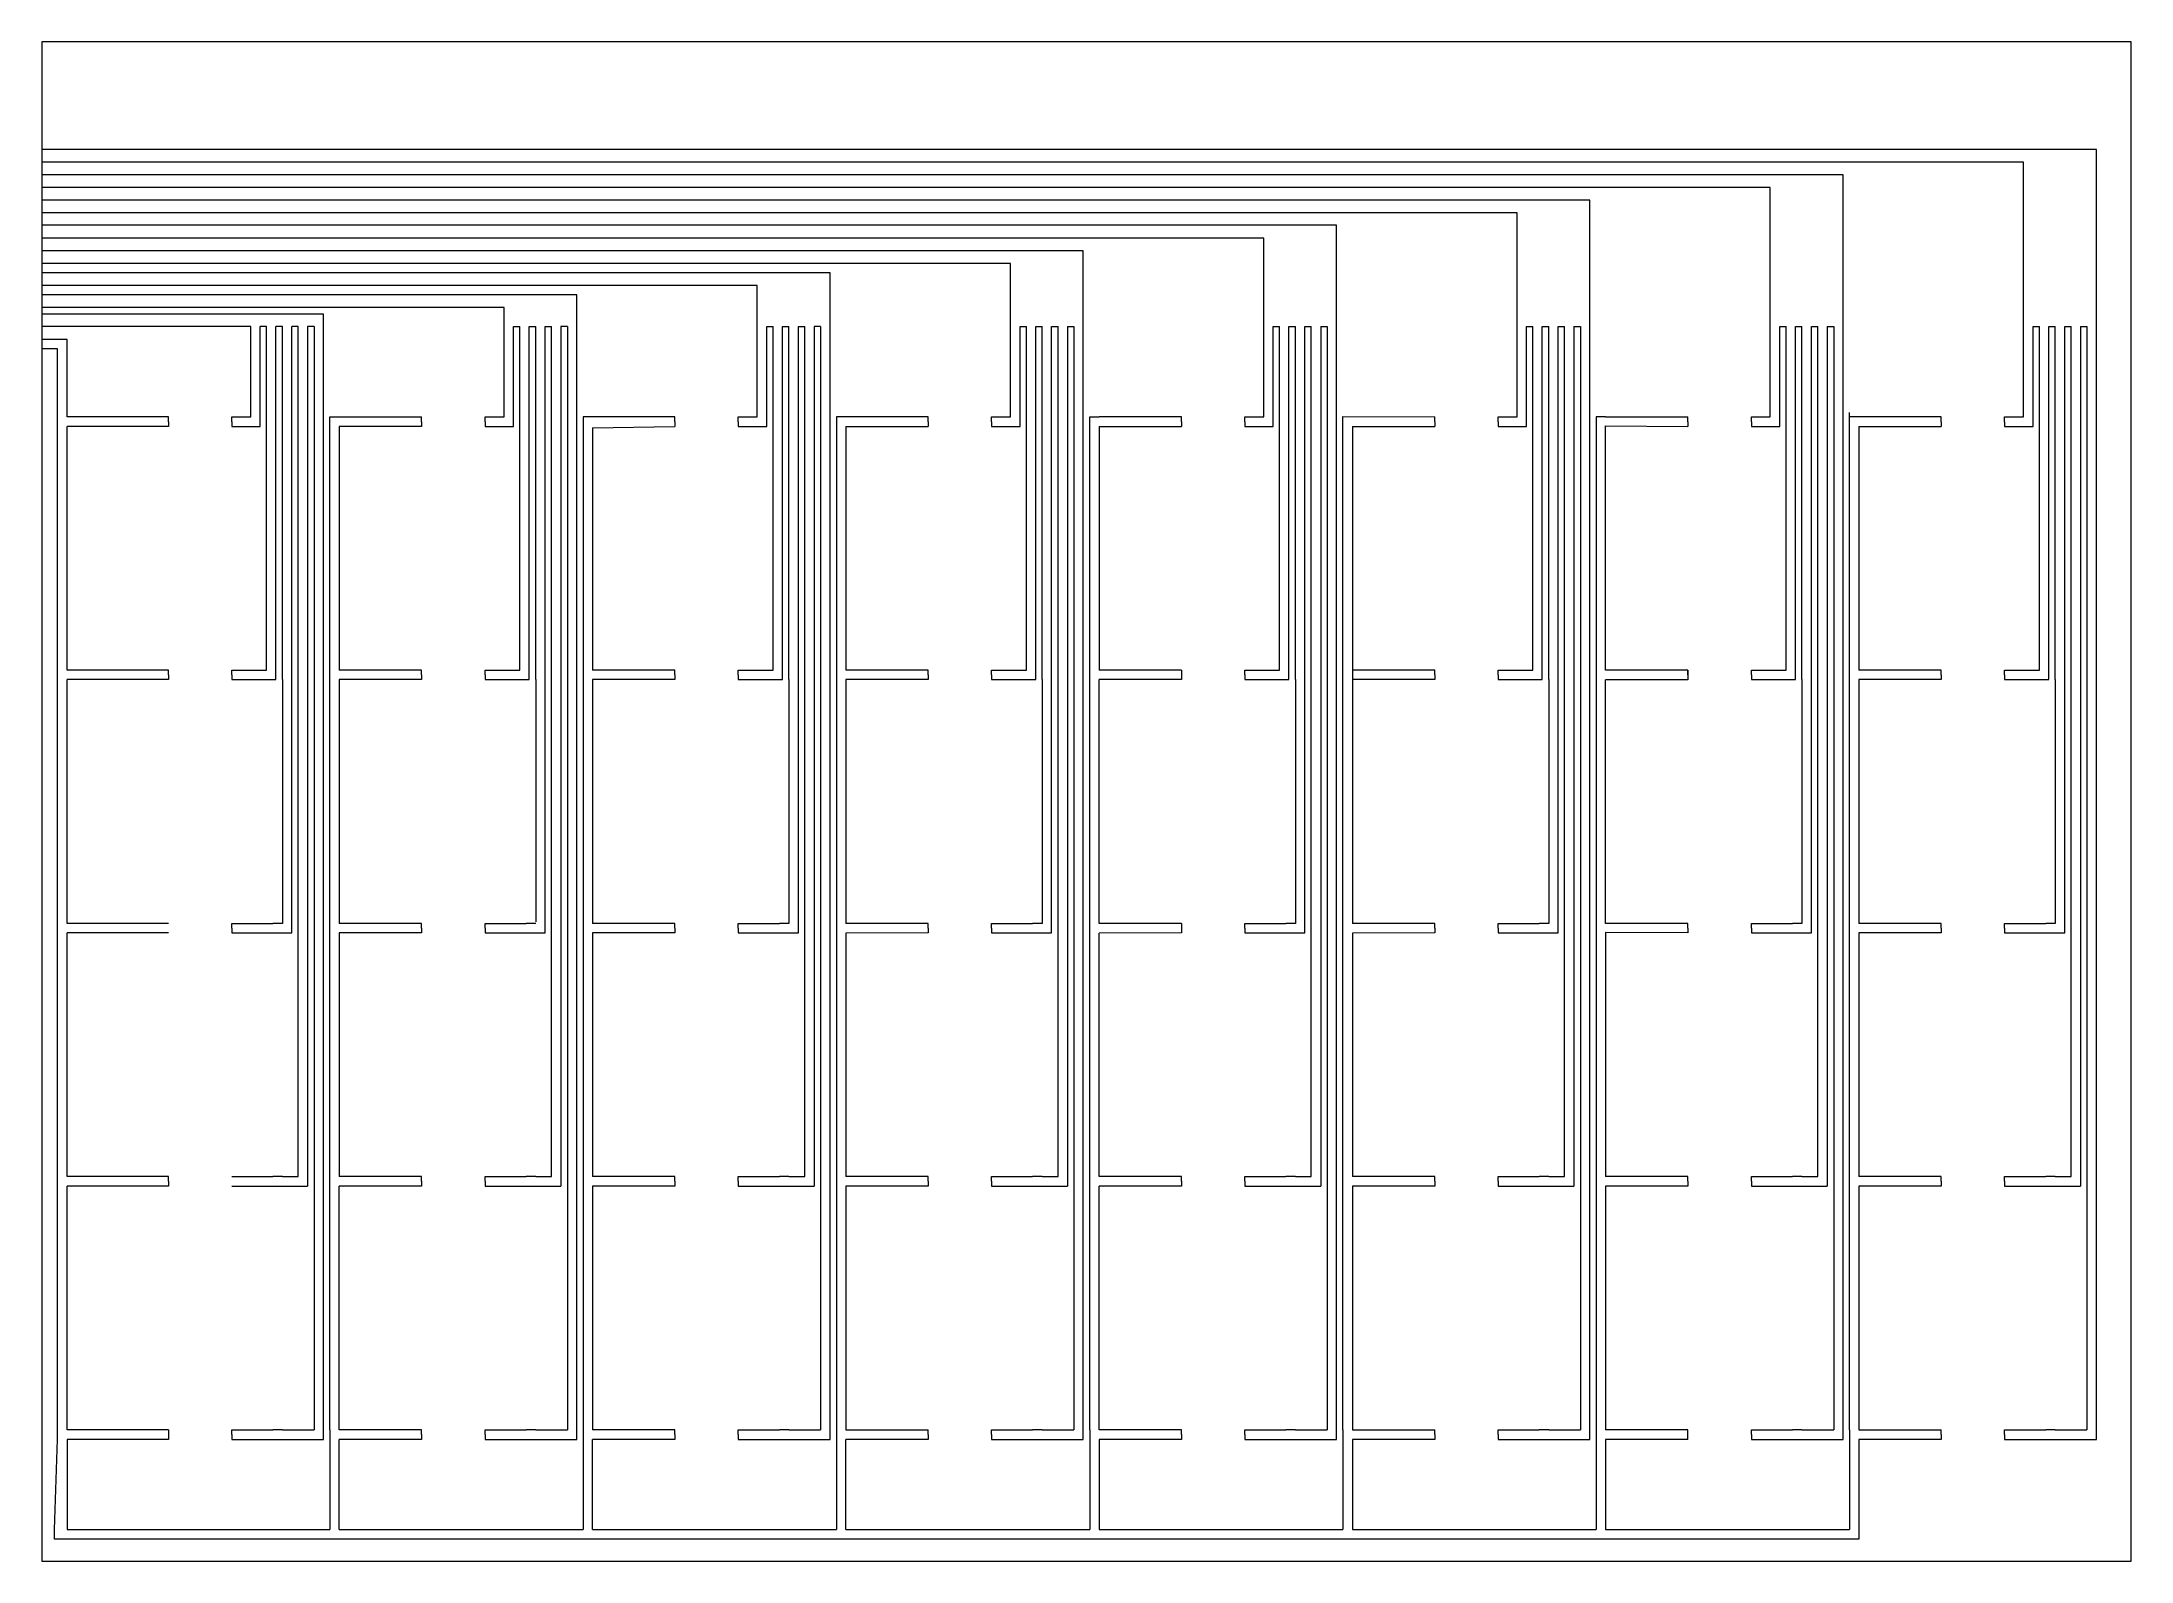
# Model space of a CAD drawing. Header units: inches. Extents: x -6.5 to 6.5, y -4.7 to 4.7.
import ezdxf

# ---------------------------------------------------------------- set-up
doc = ezdxf.new("R2010")
doc.units = ezdxf.units.IN
doc.header["$MEASUREMENT"] = 0

msp = doc.modelspace()

# ---------------------------------------------------------------- linework, layer by layer
at = {"color": 142, "lineweight": 9}
for points in [[(-6.496, 4.724), (-6.496, 4.724), (-6.496, -4.724), (-6.496, -4.724)], [(6.496, 4.724), (6.496, 4.724), (-6.496, 4.724), (-6.496, 4.724)], [(6.496, -4.724), (6.496, -4.724), (6.496, 4.724), (6.496, 4.724)], [(-6.496, -4.724), (-6.496, -4.724), (6.496, -4.724), (6.496, -4.724)]]:
    msp.add_open_spline(points, degree=3, dxfattribs=at)
at = {"color": 240, "lineweight": 9}
for points in [[(6.28, 4.055), (6.28, 4.055), (-6.496, 4.055), (-6.496, 4.055)], [(6.28, 2.953), (6.28, 2.953), (6.28, 4.055), (6.28, 4.055)], [(5.827, 3.976), (5.827, 3.976), (-6.496, 3.976), (-6.496, 3.976)], [(4.705, 3.898), (4.705, 3.898), (-6.496, 3.898), (-6.496, 3.898)], [(4.705, 2.953), (4.705, 2.953), (4.705, 3.898), (4.705, 3.898)], [(5.827, 2.953), (5.827, 2.953), (5.827, 3.976), (5.827, 3.976)], [(4.252, 3.819), (4.252, 3.819), (-6.496, 3.819), (-6.496, 3.819)], [(4.252, 2.953), (4.252, 2.953), (4.252, 3.819), (4.252, 3.819)], [(3.13, 3.74), (3.13, 3.74), (-6.496, 3.74), (-6.496, 3.74)], [(2.677, 3.661), (2.677, 3.661), (-6.496, 3.661), (-6.496, 3.661)], [(2.677, 2.953), (2.677, 2.953), (2.677, 3.661), (2.677, 3.661)], [(3.13, 2.953), (3.13, 2.953), (3.13, 3.74), (3.13, 3.74)], [(1.555, 3.583), (1.555, 3.583), (-6.496, 3.583), (-6.496, 3.583)], [(1.555, 2.953), (1.555, 2.953), (1.555, 3.583), (1.555, 3.583)], [(1.102, 3.504), (1.102, 3.504), (-6.496, 3.504), (-6.496, 3.504)], [(-0.02, 3.425), (-0.02, 3.425), (-6.496, 3.425), (-6.496, 3.425)], [(-0.02, 2.953), (-0.02, 2.953), (-0.02, 3.425), (-0.02, 3.425)], [(1.102, 2.953), (1.102, 2.953), (1.102, 3.504), (1.102, 3.504)], [(-0.472, 3.346), (-0.472, 3.346), (-6.496, 3.346), (-6.496, 3.346)], [(-1.594, 3.287), (-1.594, 3.287), (-6.496, 3.287), (-6.496, 3.287)], [(-1.594, 2.953), (-1.594, 2.953), (-1.594, 3.287), (-1.594, 3.287)], [(-0.472, 2.953), (-0.472, 2.953), (-0.472, 3.346), (-0.472, 3.346)], [(-2.047, 3.209), (-2.047, 3.209), (-6.496, 3.209), (-6.496, 3.209)], [(-3.169, 3.15), (-3.169, 3.15), (-6.496, 3.15), (-6.496, 3.15)], [(-3.169, 2.953), (-3.169, 2.953), (-3.169, 3.15), (-3.169, 3.15)], [(-2.047, 2.953), (-2.047, 2.953), (-2.047, 3.209), (-2.047, 3.209)], [(-3.622, 3.071), (-3.622, 3.071), (-6.496, 3.071), (-6.496, 3.071)], [(-4.744, 3.031), (-4.744, 3.031), (-6.496, 3.031), (-6.496, 3.031)], [(-4.744, 2.953), (-4.744, 2.953), (-4.744, 3.031), (-4.744, 3.031)], [(-3.622, 2.953), (-3.622, 2.953), (-3.622, 3.071), (-3.622, 3.071)], [(-5.197, 2.953), (-5.197, 2.953), (-6.496, 2.953), (-6.496, 2.953)], [(-6.339, 2.874), (-6.339, 2.874), (-6.496, 2.874), (-6.496, 2.874)], [(-6.339, 2.392), (-6.339, 2.392), (-6.339, 2.874), (-6.339, 2.874)], [(-5.197, 2.392), (-5.197, 2.392), (-5.197, 2.953), (-5.197, 2.953)], [(-5.138, 2.333), (-5.138, 2.333), (-5.138, 2.953), (-5.138, 2.953)], [(-5.098, 2.953), (-5.098, 2.953), (-5.138, 2.953), (-5.138, 2.953)], [(-5.098, 0.817), (-5.098, 0.817), (-5.098, 2.953), (-5.098, 2.953)], [(-5, 2.953), (-5, 2.953), (-5.04, 2.953), (-5.04, 2.953)], [(-5.04, 0.758), (-5.04, 0.758), (-5.04, 2.953), (-5.04, 2.953)], [(-5, 0.758), (-5, 0.758), (-5, 2.953), (-5, 2.953)], [(-4.902, 2.953), (-4.902, 2.953), (-4.941, 2.953), (-4.941, 2.953)], [(-4.941, -0.817), (-4.941, -0.817), (-4.941, 2.953), (-4.941, 2.953)], [(-4.902, -2.333), (-4.902, -2.333), (-4.902, 2.953), (-4.902, 2.953)], [(-4.803, 2.953), (-4.803, 2.953), (-4.843, 2.953), (-4.843, 2.953)], [(-4.843, 2.953), (-4.843, 2.953), (-4.843, -2.392), (-4.843, -2.392)], [(-4.803, 2.953), (-4.803, 2.953), (-4.803, -3.907), (-4.803, -3.907)], [(-4.744, -3.967), (-4.744, -3.967), (-4.744, 2.953), (-4.744, 2.953)], [(-3.622, 2.392), (-3.622, 2.392), (-3.622, 2.953), (-3.622, 2.953)], [(-3.563, 2.953), (-3.563, 2.953), (-3.524, 2.953), (-3.524, 2.953)], [(-3.563, 2.333), (-3.563, 2.333), (-3.563, 2.953), (-3.563, 2.953)], [(-3.524, 0.817), (-3.524, 0.817), (-3.524, 2.953), (-3.524, 2.953)], [(-3.465, 2.953), (-3.465, 2.953), (-3.425, 2.953), (-3.425, 2.953)], [(-3.465, 0.758), (-3.465, 0.758), (-3.465, 2.953), (-3.465, 2.953)], [(-3.425, 0.758), (-3.425, 0.758), (-3.425, 2.953), (-3.425, 2.953)], [(-3.366, 2.953), (-3.366, 2.953), (-3.327, 2.953), (-3.327, 2.953)], [(-3.366, -0.817), (-3.366, -0.817), (-3.366, 2.953), (-3.366, 2.953)], [(-3.327, -2.333), (-3.327, -2.333), (-3.327, 2.953), (-3.327, 2.953)], [(-3.268, 2.953), (-3.268, 2.953), (-3.268, -2.392), (-3.268, -2.392)], [(-3.228, 2.953), (-3.228, 2.953), (-3.268, 2.953), (-3.268, 2.953)], [(-3.228, 2.953), (-3.228, 2.953), (-3.228, -3.907), (-3.228, -3.907)], [(-3.169, -3.967), (-3.169, -3.967), (-3.169, 2.953), (-3.169, 2.953)], [(-2.047, 2.392), (-2.047, 2.392), (-2.047, 2.953), (-2.047, 2.953)], [(-1.988, 2.333), (-1.988, 2.333), (-1.988, 2.953), (-1.988, 2.953)], [(-1.988, 2.953), (-1.988, 2.953), (-1.949, 2.953), (-1.949, 2.953)], [(-1.949, 0.817), (-1.949, 0.817), (-1.949, 2.953), (-1.949, 2.953)], [(-1.891, 2.953), (-1.891, 2.953), (-1.85, 2.953), (-1.85, 2.953)], [(-1.891, 0.758), (-1.891, 0.758), (-1.891, 2.953), (-1.891, 2.953)], [(-1.85, 0.758), (-1.85, 0.758), (-1.85, 2.953), (-1.85, 2.953)], [(-1.791, 2.953), (-1.791, 2.953), (-1.752, 2.953), (-1.752, 2.953)], [(-1.791, -0.817), (-1.791, -0.817), (-1.791, 2.953), (-1.791, 2.953)], [(-1.752, -2.333), (-1.752, -2.333), (-1.752, 2.953), (-1.752, 2.953)], [(-1.693, 2.953), (-1.693, 2.953), (-1.693, -2.392), (-1.693, -2.392)], [(-1.654, 2.953), (-1.654, 2.953), (-1.693, 2.953), (-1.693, 2.953)], [(-1.654, 2.953), (-1.654, 2.953), (-1.654, -3.907), (-1.654, -3.907)], [(-1.594, -3.967), (-1.594, -3.967), (-1.594, 2.953), (-1.594, 2.953)], [(-0.472, 2.392), (-0.472, 2.392), (-0.472, 2.953), (-0.472, 2.953)], [(-0.413, 2.953), (-0.413, 2.953), (-0.374, 2.953), (-0.374, 2.953)], [(-0.413, 2.333), (-0.413, 2.333), (-0.413, 2.953), (-0.413, 2.953)], [(-0.374, 0.817), (-0.374, 0.817), (-0.374, 2.953), (-0.374, 2.953)], [(-0.316, 2.953), (-0.316, 2.953), (-0.276, 2.953), (-0.276, 2.953)], [(-0.316, 0.758), (-0.316, 0.758), (-0.316, 2.953), (-0.316, 2.953)], [(-0.276, 0.758), (-0.276, 0.758), (-0.276, 2.953), (-0.276, 2.953)], [(-0.217, 2.953), (-0.217, 2.953), (-0.177, 2.953), (-0.177, 2.953)], [(-0.217, -0.817), (-0.217, -0.817), (-0.217, 2.953), (-0.217, 2.953)], [(-0.177, -2.333), (-0.177, -2.333), (-0.177, 2.953), (-0.177, 2.953)], [(-0.118, 2.953), (-0.118, 2.953), (-0.118, -2.392), (-0.118, -2.392)], [(-0.118, 2.953), (-0.118, 2.953), (-0.079, 2.953), (-0.079, 2.953)], [(-0.079, 2.953), (-0.079, 2.953), (-0.079, -3.907), (-0.079, -3.907)], [(-0.02, -3.967), (-0.02, -3.967), (-0.02, 2.953), (-0.02, 2.953)], [(1.102, 2.392), (1.102, 2.392), (1.102, 2.953), (1.102, 2.953)], [(1.161, 2.953), (1.161, 2.953), (1.201, 2.953), (1.201, 2.953)], [(1.161, 2.333), (1.161, 2.333), (1.161, 2.953), (1.161, 2.953)], [(1.201, 0.817), (1.201, 0.817), (1.201, 2.953), (1.201, 2.953)], [(1.259, 2.953), (1.259, 2.953), (1.299, 2.953), (1.299, 2.953)], [(1.259, 0.758), (1.259, 0.758), (1.259, 2.953), (1.259, 2.953)], [(1.299, 0.758), (1.299, 0.758), (1.299, 2.953), (1.299, 2.953)], [(1.358, 2.953), (1.358, 2.953), (1.398, 2.953), (1.398, 2.953)], [(1.358, -0.817), (1.358, -0.817), (1.358, 2.953), (1.358, 2.953)], [(1.398, -2.333), (1.398, -2.333), (1.398, 2.953), (1.398, 2.953)], [(1.457, 2.953), (1.457, 2.953), (1.496, 2.953), (1.496, 2.953)], [(1.457, 2.953), (1.457, 2.953), (1.457, -2.392), (1.457, -2.392)], [(1.496, 2.953), (1.496, 2.953), (1.496, -3.907), (1.496, -3.907)], [(1.555, -3.967), (1.555, -3.967), (1.555, 2.953), (1.555, 2.953)], [(2.677, 2.392), (2.677, 2.392), (2.677, 2.953), (2.677, 2.953)], [(2.736, 2.333), (2.736, 2.333), (2.736, 2.953), (2.736, 2.953)], [(2.736, 2.953), (2.736, 2.953), (2.776, 2.953), (2.776, 2.953)], [(2.776, 0.817), (2.776, 0.817), (2.776, 2.953), (2.776, 2.953)], [(2.834, 2.953), (2.834, 2.953), (2.874, 2.953), (2.874, 2.953)], [(2.834, 0.758), (2.834, 0.758), (2.834, 2.953), (2.834, 2.953)], [(2.874, 0.758), (2.874, 0.758), (2.874, 2.953), (2.874, 2.953)], [(2.933, 2.953), (2.933, 2.953), (2.972, 2.953), (2.972, 2.953)], [(2.933, -0.817), (2.933, -0.817), (2.933, 2.953), (2.933, 2.953)], [(2.972, -2.333), (2.972, -2.333), (2.972, 2.953), (2.972, 2.953)], [(3.031, 2.953), (3.031, 2.953), (3.071, 2.953), (3.071, 2.953)], [(3.031, 2.953), (3.031, 2.953), (3.031, -2.392), (3.031, -2.392)], [(3.071, 2.953), (3.071, 2.953), (3.071, -3.907), (3.071, -3.907)], [(3.13, -3.967), (3.13, -3.967), (3.13, 2.953), (3.13, 2.953)], [(4.252, 2.392), (4.252, 2.392), (4.252, 2.953), (4.252, 2.953)], [(4.311, 2.333), (4.311, 2.333), (4.311, 2.953), (4.311, 2.953)], [(4.311, 2.953), (4.311, 2.953), (4.35, 2.953), (4.35, 2.953)], [(4.35, 0.817), (4.35, 0.817), (4.35, 2.953), (4.35, 2.953)], [(4.409, 2.953), (4.409, 2.953), (4.449, 2.953), (4.449, 2.953)], [(4.409, 0.758), (4.409, 0.758), (4.409, 2.953), (4.409, 2.953)], [(4.449, 0.758), (4.449, 0.758), (4.449, 2.953), (4.449, 2.953)], [(4.508, 2.953), (4.508, 2.953), (4.547, 2.953), (4.547, 2.953)], [(4.508, -0.817), (4.508, -0.817), (4.508, 2.953), (4.508, 2.953)], [(4.547, -2.333), (4.547, -2.333), (4.547, 2.953), (4.547, 2.953)], [(4.606, 2.953), (4.606, 2.953), (4.646, 2.953), (4.646, 2.953)], [(4.606, 2.953), (4.606, 2.953), (4.606, -2.392), (4.606, -2.392)], [(4.646, 2.953), (4.646, 2.953), (4.646, -3.907), (4.646, -3.907)], [(4.705, -3.967), (4.705, -3.967), (4.705, 2.953), (4.705, 2.953)], [(5.827, 2.392), (5.827, 2.392), (5.827, 2.953), (5.827, 2.953)], [(5.886, 2.333), (5.886, 2.333), (5.886, 2.953), (5.886, 2.953)], [(5.886, 2.953), (5.886, 2.953), (5.925, 2.953), (5.925, 2.953)], [(5.925, 0.817), (5.925, 0.817), (5.925, 2.953), (5.925, 2.953)], [(5.983, 2.953), (5.983, 2.953), (6.024, 2.953), (6.024, 2.953)], [(5.983, 0.758), (5.983, 0.758), (5.983, 2.953), (5.983, 2.953)], [(6.024, 0.758), (6.024, 0.758), (6.024, 2.953), (6.024, 2.953)], [(6.083, 2.953), (6.083, 2.953), (6.122, 2.953), (6.122, 2.953)], [(6.083, -0.817), (6.083, -0.817), (6.083, 2.953), (6.083, 2.953)], [(6.122, -2.333), (6.122, -2.333), (6.122, 2.953), (6.122, 2.953)], [(6.181, 2.953), (6.181, 2.953), (6.181, -2.392), (6.181, -2.392)], [(6.181, 2.953), (6.181, 2.953), (6.22, 2.953), (6.22, 2.953)], [(6.22, 2.953), (6.22, 2.953), (6.22, -3.907), (6.22, -3.907)], [(6.28, -3.967), (6.28, -3.967), (6.28, 2.953), (6.28, 2.953)], [(-6.398, 2.815), (-6.398, 2.815), (-6.496, 2.815), (-6.496, 2.815)], [(-6.398, -3.967), (-6.398, -3.967), (-6.398, 2.815), (-6.398, 2.815)], [(-5.709, 2.392), (-5.709, 2.392), (-6.339, 2.392), (-6.339, 2.392)], [(-5.709, 2.362), (-5.709, 2.362), (-5.709, 2.392), (-5.709, 2.392)], [(-5.709, 2.362), (-5.709, 2.362), (-5.709, 2.333), (-5.709, 2.333)], [(-5.315, 2.362), (-5.315, 2.362), (-5.315, 2.392), (-5.315, 2.392)], [(-5.315, 2.392), (-5.315, 2.392), (-5.197, 2.392), (-5.197, 2.392)], [(-5.315, 2.362), (-5.315, 2.362), (-5.315, 2.333), (-5.315, 2.333)], [(-4.705, 2.392), (-4.705, 2.392), (-4.134, 2.392), (-4.134, 2.392)], [(-4.705, -3.907), (-4.705, -3.907), (-4.705, 2.392), (-4.705, 2.392)], [(-4.134, 2.362), (-4.134, 2.362), (-4.134, 2.392), (-4.134, 2.392)], [(-4.134, 2.362), (-4.134, 2.362), (-4.134, 2.333), (-4.134, 2.333)], [(-3.74, 2.392), (-3.74, 2.392), (-3.622, 2.392), (-3.622, 2.392)], [(-3.74, 2.362), (-3.74, 2.362), (-3.74, 2.392), (-3.74, 2.392)], [(-3.74, 2.362), (-3.74, 2.362), (-3.74, 2.333), (-3.74, 2.333)], [(-3.13, 2.392), (-3.13, 2.392), (-3.13, -3.907), (-3.13, -3.907)], [(-2.559, 2.392), (-2.559, 2.392), (-3.13, 2.392), (-3.13, 2.392)], [(-2.559, 2.362), (-2.559, 2.362), (-2.559, 2.392), (-2.559, 2.392)], [(-2.559, 2.362), (-2.559, 2.362), (-2.559, 2.333), (-2.559, 2.333)], [(-2.165, 2.392), (-2.165, 2.392), (-2.047, 2.392), (-2.047, 2.392)], [(-2.165, 2.362), (-2.165, 2.362), (-2.165, 2.392), (-2.165, 2.392)], [(-2.165, 2.362), (-2.165, 2.362), (-2.165, 2.333), (-2.165, 2.333)], [(-1.496, 2.392), (-1.496, 2.392), (-1.555, 2.392), (-1.555, 2.392)], [(-1.555, 2.392), (-1.555, 2.392), (-1.555, -3.907), (-1.555, -3.907)], [(-0.984, 2.392), (-0.984, 2.392), (-1.496, 2.392), (-1.496, 2.392)], [(-0.984, 2.362), (-0.984, 2.362), (-0.984, 2.392), (-0.984, 2.392)], [(-0.984, 2.362), (-0.984, 2.362), (-0.984, 2.333), (-0.984, 2.333)], [(-0.591, 2.362), (-0.591, 2.362), (-0.591, 2.392), (-0.591, 2.392)], [(-0.591, 2.392), (-0.591, 2.392), (-0.472, 2.392), (-0.472, 2.392)], [(-0.591, 2.362), (-0.591, 2.362), (-0.591, 2.333), (-0.591, 2.333)], [(0.02, 2.392), (0.02, 2.392), (0.079, 2.392), (0.079, 2.392)], [(0.02, -3.907), (0.02, -3.907), (0.02, 2.392), (0.02, 2.392)], [(0.591, 2.392), (0.591, 2.392), (0.079, 2.392), (0.079, 2.392)], [(0.591, 2.362), (0.591, 2.362), (0.591, 2.392), (0.591, 2.392)], [(0.591, 2.362), (0.591, 2.362), (0.591, 2.333), (0.591, 2.333)], [(0.984, 2.392), (0.984, 2.392), (1.102, 2.392), (1.102, 2.392)], [(0.984, 2.362), (0.984, 2.362), (0.984, 2.392), (0.984, 2.392)], [(0.984, 2.362), (0.984, 2.362), (0.984, 2.333), (0.984, 2.333)], [(1.594, 2.394), (1.594, 2.394), (2.165, 2.392), (2.165, 2.392)], [(1.594, -3.907), (1.594, -3.907), (1.594, 2.394), (1.594, 2.394)], [(2.165, 2.362), (2.165, 2.362), (2.165, 2.392), (2.165, 2.392)], [(2.165, 2.362), (2.165, 2.362), (2.165, 2.333), (2.165, 2.333)], [(2.559, 2.392), (2.559, 2.392), (2.677, 2.392), (2.677, 2.392)], [(2.559, 2.362), (2.559, 2.362), (2.559, 2.392), (2.559, 2.392)], [(2.559, 2.362), (2.559, 2.362), (2.559, 2.333), (2.559, 2.333)], [(3.228, 2.392), (3.228, 2.392), (3.169, 2.392), (3.169, 2.392)], [(3.169, 2.392), (3.169, 2.392), (3.169, -3.907), (3.169, -3.907)], [(3.228, 2.392), (3.228, 2.392), (3.74, 2.392), (3.74, 2.392)], [(3.74, 2.362), (3.74, 2.362), (3.74, 2.392), (3.74, 2.392)], [(3.74, 2.362), (3.74, 2.362), (3.74, 2.333), (3.74, 2.333)], [(4.134, 2.362), (4.134, 2.362), (4.134, 2.392), (4.134, 2.392)], [(4.134, 2.392), (4.134, 2.392), (4.252, 2.392), (4.252, 2.392)], [(4.134, 2.362), (4.134, 2.362), (4.134, 2.333), (4.134, 2.333)], [(4.744, -3.907), (4.744, -3.907), (4.744, 2.419), (4.744, 2.419)], [(4.803, 2.392), (4.803, 2.392), (4.744, 2.392), (4.744, 2.392)], [(5.315, 2.392), (5.315, 2.392), (4.803, 2.392), (4.803, 2.392)], [(5.315, 2.362), (5.315, 2.362), (5.315, 2.392), (5.315, 2.392)], [(5.315, 2.362), (5.315, 2.362), (5.315, 2.333), (5.315, 2.333)], [(5.709, 2.362), (5.709, 2.362), (5.709, 2.392), (5.709, 2.392)], [(5.709, 2.392), (5.709, 2.392), (5.827, 2.392), (5.827, 2.392)], [(5.709, 2.362), (5.709, 2.362), (5.709, 2.333), (5.709, 2.333)], [(-5.709, 2.333), (-5.709, 2.333), (-6.339, 2.333), (-6.339, 2.333)], [(-6.339, 0.817), (-6.339, 0.817), (-6.339, 2.333), (-6.339, 2.333)], [(-5.315, 2.333), (-5.315, 2.333), (-5.138, 2.333), (-5.138, 2.333)], [(-4.134, 2.333), (-4.134, 2.333), (-4.647, 2.333), (-4.647, 2.333)], [(-4.647, 2.333), (-4.647, 2.333), (-4.647, 0.817), (-4.647, 0.817)], [(-3.74, 2.333), (-3.74, 2.333), (-3.563, 2.333), (-3.563, 2.333)], [(-3.071, 2.323), (-3.071, 2.323), (-2.559, 2.333), (-2.559, 2.333)], [(-3.071, 2.323), (-3.071, 2.323), (-3.071, 0.817), (-3.071, 0.817)], [(-2.165, 2.333), (-2.165, 2.333), (-1.988, 2.333), (-1.988, 2.333)], [(-1.496, 2.332), (-1.496, 2.332), (-0.984, 2.333), (-0.984, 2.333)], [(-1.496, 2.332), (-1.496, 2.332), (-1.496, 0.817), (-1.496, 0.817)], [(-0.591, 2.333), (-0.591, 2.333), (-0.413, 2.333), (-0.413, 2.333)], [(0.079, 2.331), (0.079, 2.331), (0.591, 2.333), (0.591, 2.333)], [(0.079, 2.331), (0.079, 2.331), (0.079, 0.817), (0.079, 0.817)], [(0.984, 2.333), (0.984, 2.333), (1.161, 2.333), (1.161, 2.333)], [(1.654, 2.331), (1.654, 2.331), (2.165, 2.333), (2.165, 2.333)], [(1.654, 2.331), (1.654, 2.331), (1.654, 0.817), (1.654, 0.817)], [(2.559, 2.333), (2.559, 2.333), (2.736, 2.333), (2.736, 2.333)], [(3.228, 2.336), (3.228, 2.336), (3.74, 2.333), (3.74, 2.333)], [(3.228, 0.817), (3.228, 0.817), (3.228, 2.336), (3.228, 2.336)], [(4.134, 2.333), (4.134, 2.333), (4.311, 2.333), (4.311, 2.333)], [(4.803, 2.331), (4.803, 2.331), (5.315, 2.333), (5.315, 2.333)], [(4.803, 2.331), (4.803, 2.331), (4.803, 0.817), (4.803, 0.817)], [(5.709, 2.333), (5.709, 2.333), (5.886, 2.333), (5.886, 2.333)], [(-5.709, 0.817), (-5.709, 0.817), (-6.339, 0.817), (-6.339, 0.817)], [(-5.709, 0.787), (-5.709, 0.787), (-5.709, 0.817), (-5.709, 0.817)], [(-5.709, 0.787), (-5.709, 0.787), (-5.709, 0.758), (-5.709, 0.758)], [(-5.315, 0.787), (-5.315, 0.787), (-5.315, 0.817), (-5.315, 0.817)], [(-5.315, 0.817), (-5.315, 0.817), (-5.197, 0.817), (-5.197, 0.817)], [(-5.315, 0.787), (-5.315, 0.787), (-5.315, 0.758), (-5.315, 0.758)], [(-5.197, 0.817), (-5.197, 0.817), (-5.098, 0.817), (-5.098, 0.817)], [(-4.134, 0.817), (-4.134, 0.817), (-4.647, 0.817), (-4.647, 0.817)], [(-4.134, 0.787), (-4.134, 0.787), (-4.134, 0.817), (-4.134, 0.817)], [(-4.134, 0.787), (-4.134, 0.787), (-4.134, 0.758), (-4.134, 0.758)], [(-3.74, 0.817), (-3.74, 0.817), (-3.622, 0.817), (-3.622, 0.817)], [(-3.74, 0.787), (-3.74, 0.787), (-3.74, 0.817), (-3.74, 0.817)], [(-3.74, 0.787), (-3.74, 0.787), (-3.74, 0.758), (-3.74, 0.758)], [(-3.622, 0.817), (-3.622, 0.817), (-3.524, 0.817), (-3.524, 0.817)], [(-2.559, 0.817), (-2.559, 0.817), (-3.071, 0.817), (-3.071, 0.817)], [(-2.559, 0.787), (-2.559, 0.787), (-2.559, 0.817), (-2.559, 0.817)], [(-2.559, 0.787), (-2.559, 0.787), (-2.559, 0.758), (-2.559, 0.758)], [(-2.165, 0.817), (-2.165, 0.817), (-2.047, 0.817), (-2.047, 0.817)], [(-2.165, 0.787), (-2.165, 0.787), (-2.165, 0.817), (-2.165, 0.817)], [(-2.165, 0.787), (-2.165, 0.787), (-2.165, 0.758), (-2.165, 0.758)], [(-2.047, 0.817), (-2.047, 0.817), (-1.949, 0.817), (-1.949, 0.817)], [(-0.984, 0.817), (-0.984, 0.817), (-1.496, 0.817), (-1.496, 0.817)], [(-0.984, 0.787), (-0.984, 0.787), (-0.984, 0.817), (-0.984, 0.817)], [(-0.984, 0.787), (-0.984, 0.787), (-0.984, 0.758), (-0.984, 0.758)], [(-0.591, 0.787), (-0.591, 0.787), (-0.591, 0.817), (-0.591, 0.817)], [(-0.591, 0.817), (-0.591, 0.817), (-0.472, 0.817), (-0.472, 0.817)], [(-0.591, 0.787), (-0.591, 0.787), (-0.591, 0.758), (-0.591, 0.758)], [(-0.472, 0.817), (-0.472, 0.817), (-0.374, 0.817), (-0.374, 0.817)], [(0.591, 0.817), (0.591, 0.817), (0.079, 0.817), (0.079, 0.817)], [(0.591, 0.817), (0.591, 0.817), (0.591, 0.758), (0.591, 0.758)], [(0.984, 0.817), (0.984, 0.817), (1.102, 0.817), (1.102, 0.817)], [(0.984, 0.787), (0.984, 0.787), (0.984, 0.817), (0.984, 0.817)], [(0.984, 0.787), (0.984, 0.787), (0.984, 0.758), (0.984, 0.758)], [(1.102, 0.817), (1.102, 0.817), (1.201, 0.817), (1.201, 0.817)], [(1.654, 0.817), (1.654, 0.817), (1.654, -0.758), (1.654, -0.758)], [(2.165, 0.817), (2.165, 0.817), (1.654, 0.817), (1.654, 0.817)], [(2.165, 0.787), (2.165, 0.787), (2.165, 0.817), (2.165, 0.817)], [(2.165, 0.787), (2.165, 0.787), (2.165, 0.758), (2.165, 0.758)], [(2.559, 0.817), (2.559, 0.817), (2.677, 0.817), (2.677, 0.817)], [(2.559, 0.787), (2.559, 0.787), (2.559, 0.817), (2.559, 0.817)], [(2.559, 0.787), (2.559, 0.787), (2.559, 0.758), (2.559, 0.758)], [(2.677, 0.817), (2.677, 0.817), (2.776, 0.817), (2.776, 0.817)], [(3.74, 0.817), (3.74, 0.817), (3.228, 0.817), (3.228, 0.817)], [(3.74, 0.817), (3.74, 0.817), (3.74, 0.757), (3.74, 0.757)], [(3.74, 0.787), (3.74, 0.787), (3.74, 0.817), (3.74, 0.817)], [(4.134, 0.787), (4.134, 0.787), (4.134, 0.817), (4.134, 0.817)], [(4.134, 0.817), (4.134, 0.817), (4.252, 0.817), (4.252, 0.817)], [(4.134, 0.787), (4.134, 0.787), (4.134, 0.758), (4.134, 0.758)], [(4.252, 0.817), (4.252, 0.817), (4.35, 0.817), (4.35, 0.817)], [(5.315, 0.817), (5.315, 0.817), (4.803, 0.817), (4.803, 0.817)], [(5.315, 0.787), (5.315, 0.787), (5.315, 0.817), (5.315, 0.817)], [(5.315, 0.787), (5.315, 0.787), (5.315, 0.758), (5.315, 0.758)], [(5.709, 0.817), (5.709, 0.817), (5.827, 0.817), (5.827, 0.817)], [(5.709, 0.787), (5.709, 0.787), (5.709, 0.817), (5.709, 0.817)], [(5.709, 0.787), (5.709, 0.787), (5.709, 0.758), (5.709, 0.758)], [(5.827, 0.817), (5.827, 0.817), (5.925, 0.817), (5.925, 0.817)], [(-6.339, -0.758), (-6.339, -0.758), (-6.339, 0.758), (-6.339, 0.758)], [(-5.709, 0.758), (-5.709, 0.758), (-6.339, 0.758), (-6.339, 0.758)], [(-5.315, 0.758), (-5.315, 0.758), (-5.138, 0.758), (-5.138, 0.758)], [(-5.138, 0.758), (-5.138, 0.758), (-5.099, 0.758), (-5.099, 0.758)], [(-5.099, 0.758), (-5.099, 0.758), (-5.04, 0.758), (-5.04, 0.758)], [(-5, 0.758), (-5, 0.758), (-5, -0.748), (-5, -0.748)], [(-4.134, 0.758), (-4.134, 0.758), (-4.647, 0.758), (-4.647, 0.758)], [(-4.647, 0.758), (-4.647, 0.758), (-4.647, -0.758), (-4.647, -0.758)], [(-3.74, 0.758), (-3.74, 0.758), (-3.563, 0.758), (-3.563, 0.758)], [(-3.563, 0.758), (-3.563, 0.758), (-3.525, 0.758), (-3.525, 0.758)], [(-3.525, 0.758), (-3.525, 0.758), (-3.465, 0.758), (-3.465, 0.758)], [(-3.425, 0.758), (-3.425, 0.758), (-3.425, -0.748), (-3.425, -0.748)], [(-2.559, 0.758), (-2.559, 0.758), (-3.071, 0.758), (-3.071, 0.758)], [(-3.071, 0.758), (-3.071, 0.758), (-3.071, -0.758), (-3.071, -0.758)], [(-2.165, 0.758), (-2.165, 0.758), (-1.988, 0.758), (-1.988, 0.758)], [(-1.988, 0.758), (-1.988, 0.758), (-1.95, 0.758), (-1.95, 0.758)], [(-1.95, 0.758), (-1.95, 0.758), (-1.891, 0.758), (-1.891, 0.758)], [(-1.85, 0.758), (-1.85, 0.758), (-1.85, -0.748), (-1.85, -0.748)], [(-0.984, 0.758), (-0.984, 0.758), (-1.496, 0.758), (-1.496, 0.758)], [(-1.496, 0.758), (-1.496, 0.758), (-1.496, -0.758), (-1.496, -0.758)], [(-0.591, 0.758), (-0.591, 0.758), (-0.413, 0.758), (-0.413, 0.758)], [(-0.413, 0.758), (-0.413, 0.758), (-0.375, 0.758), (-0.375, 0.758)], [(-0.375, 0.758), (-0.375, 0.758), (-0.316, 0.758), (-0.316, 0.758)], [(-0.276, 0.758), (-0.276, 0.758), (-0.276, -0.748), (-0.276, -0.748)], [(0.591, 0.758), (0.591, 0.758), (0.079, 0.758), (0.079, 0.758)], [(0.079, -0.758), (0.079, -0.758), (0.079, 0.758), (0.079, 0.758)], [(0.984, 0.758), (0.984, 0.758), (1.161, 0.758), (1.161, 0.758)], [(1.161, 0.758), (1.161, 0.758), (1.2, 0.758), (1.2, 0.758)], [(1.2, 0.758), (1.2, 0.758), (1.259, 0.758), (1.259, 0.758)], [(1.299, 0.758), (1.299, 0.758), (1.299, -0.748), (1.299, -0.748)], [(2.165, 0.758), (2.165, 0.758), (1.654, 0.758), (1.654, 0.758)], [(2.559, 0.758), (2.559, 0.758), (2.736, 0.758), (2.736, 0.758)], [(2.736, 0.758), (2.736, 0.758), (2.775, 0.758), (2.775, 0.758)], [(2.775, 0.758), (2.775, 0.758), (2.834, 0.758), (2.834, 0.758)], [(2.874, 0.758), (2.874, 0.758), (2.874, -0.748), (2.874, -0.748)], [(3.74, 0.757), (3.74, 0.757), (3.228, 0.757), (3.228, 0.757)], [(3.228, -0.758), (3.228, -0.758), (3.228, 0.757), (3.228, 0.757)], [(4.134, 0.758), (4.134, 0.758), (4.311, 0.758), (4.311, 0.758)], [(4.311, 0.758), (4.311, 0.758), (4.35, 0.758), (4.35, 0.758)], [(4.35, 0.758), (4.35, 0.758), (4.409, 0.758), (4.409, 0.758)], [(4.449, 0.758), (4.449, 0.758), (4.449, -0.748), (4.449, -0.748)], [(4.803, 0.758), (4.803, 0.758), (4.803, -0.758), (4.803, -0.758)], [(5.315, 0.758), (5.315, 0.758), (4.803, 0.758), (4.803, 0.758)], [(5.709, 0.758), (5.709, 0.758), (5.886, 0.758), (5.886, 0.758)], [(5.886, 0.758), (5.886, 0.758), (5.924, 0.758), (5.924, 0.758)], [(5.924, 0.758), (5.924, 0.758), (5.983, 0.758), (5.983, 0.758)], [(6.024, 0.758), (6.024, 0.758), (6.024, -0.748), (6.024, -0.748)], [(-5.709, -0.758), (-5.709, -0.758), (-6.339, -0.758), (-6.339, -0.758)], [(-5.315, -0.787), (-5.315, -0.787), (-5.315, -0.758), (-5.315, -0.758)], [(-5.315, -0.758), (-5.315, -0.758), (-5.197, -0.758), (-5.197, -0.758)], [(-5.197, -0.758), (-5.197, -0.758), (-5.098, -0.758), (-5.098, -0.758)], [(-5.098, -0.758), (-5.098, -0.758), (-5.059, -0.758), (-5.059, -0.758)], [(-5, -0.758), (-5, -0.758), (-5.059, -0.758), (-5.059, -0.758)], [(-5, -0.748), (-5, -0.748), (-5, -0.758), (-5, -0.758)], [(-4.134, -0.758), (-4.134, -0.758), (-4.647, -0.758), (-4.647, -0.758)], [(-4.134, -0.787), (-4.134, -0.787), (-4.134, -0.758), (-4.134, -0.758)], [(-3.74, -0.787), (-3.74, -0.787), (-3.74, -0.758), (-3.74, -0.758)], [(-3.74, -0.758), (-3.74, -0.758), (-3.622, -0.758), (-3.622, -0.758)], [(-3.622, -0.758), (-3.622, -0.758), (-3.524, -0.758), (-3.524, -0.758)], [(-3.524, -0.758), (-3.524, -0.758), (-3.484, -0.758), (-3.484, -0.758)], [(-3.425, -0.758), (-3.425, -0.758), (-3.484, -0.758), (-3.484, -0.758)], [(-2.559, -0.758), (-2.559, -0.758), (-3.071, -0.758), (-3.071, -0.758)], [(-2.559, -0.787), (-2.559, -0.787), (-2.559, -0.758), (-2.559, -0.758)], [(-2.165, -0.787), (-2.165, -0.787), (-2.165, -0.758), (-2.165, -0.758)], [(-2.165, -0.758), (-2.165, -0.758), (-2.047, -0.758), (-2.047, -0.758)], [(-2.047, -0.758), (-2.047, -0.758), (-1.949, -0.758), (-1.949, -0.758)], [(-1.949, -0.758), (-1.949, -0.758), (-1.909, -0.758), (-1.909, -0.758)], [(-1.85, -0.758), (-1.85, -0.758), (-1.909, -0.758), (-1.909, -0.758)], [(-1.85, -0.748), (-1.85, -0.748), (-1.85, -0.758), (-1.85, -0.758)], [(-0.984, -0.758), (-0.984, -0.758), (-1.496, -0.758), (-1.496, -0.758)], [(-0.984, -0.787), (-0.984, -0.787), (-0.984, -0.758), (-0.984, -0.758)], [(-0.591, -0.758), (-0.591, -0.758), (-0.472, -0.758), (-0.472, -0.758)], [(-0.591, -0.787), (-0.591, -0.787), (-0.591, -0.758), (-0.591, -0.758)], [(-0.472, -0.758), (-0.472, -0.758), (-0.374, -0.758), (-0.374, -0.758)], [(-0.374, -0.758), (-0.374, -0.758), (-0.335, -0.758), (-0.335, -0.758)], [(-0.276, -0.758), (-0.276, -0.758), (-0.335, -0.758), (-0.335, -0.758)], [(-0.276, -0.748), (-0.276, -0.748), (-0.276, -0.758), (-0.276, -0.758)], [(0.591, -0.758), (0.591, -0.758), (0.079, -0.758), (0.079, -0.758)], [(0.591, -0.758), (0.591, -0.758), (0.591, -0.817), (0.591, -0.817)], [(0.984, -0.758), (0.984, -0.758), (1.102, -0.758), (1.102, -0.758)], [(0.984, -0.787), (0.984, -0.787), (0.984, -0.758), (0.984, -0.758)], [(1.102, -0.758), (1.102, -0.758), (1.201, -0.758), (1.201, -0.758)], [(1.201, -0.758), (1.201, -0.758), (1.24, -0.758), (1.24, -0.758)], [(1.299, -0.758), (1.299, -0.758), (1.24, -0.758), (1.24, -0.758)], [(1.299, -0.748), (1.299, -0.748), (1.299, -0.758), (1.299, -0.758)], [(2.165, -0.758), (2.165, -0.758), (1.654, -0.758), (1.654, -0.758)], [(2.165, -0.787), (2.165, -0.787), (2.165, -0.758), (2.165, -0.758)], [(2.559, -0.787), (2.559, -0.787), (2.559, -0.758), (2.559, -0.758)], [(2.559, -0.758), (2.559, -0.758), (2.677, -0.758), (2.677, -0.758)], [(2.677, -0.758), (2.677, -0.758), (2.776, -0.758), (2.776, -0.758)], [(2.776, -0.758), (2.776, -0.758), (2.815, -0.758), (2.815, -0.758)], [(2.874, -0.758), (2.874, -0.758), (2.815, -0.758), (2.815, -0.758)], [(2.874, -0.748), (2.874, -0.748), (2.874, -0.758), (2.874, -0.758)], [(3.74, -0.758), (3.74, -0.758), (3.228, -0.758), (3.228, -0.758)], [(3.74, -0.787), (3.74, -0.787), (3.74, -0.758), (3.74, -0.758)], [(4.134, -0.758), (4.134, -0.758), (4.252, -0.758), (4.252, -0.758)], [(4.134, -0.787), (4.134, -0.787), (4.134, -0.758), (4.134, -0.758)], [(4.252, -0.758), (4.252, -0.758), (4.35, -0.758), (4.35, -0.758)], [(4.35, -0.758), (4.35, -0.758), (4.39, -0.758), (4.39, -0.758)], [(4.449, -0.758), (4.449, -0.758), (4.39, -0.758), (4.39, -0.758)], [(4.449, -0.748), (4.449, -0.748), (4.449, -0.758), (4.449, -0.758)], [(5.315, -0.758), (5.315, -0.758), (4.803, -0.758), (4.803, -0.758)], [(5.315, -0.787), (5.315, -0.787), (5.315, -0.758), (5.315, -0.758)], [(5.709, -0.758), (5.709, -0.758), (5.827, -0.758), (5.827, -0.758)], [(5.709, -0.787), (5.709, -0.787), (5.709, -0.758), (5.709, -0.758)], [(5.827, -0.758), (5.827, -0.758), (5.925, -0.758), (5.925, -0.758)], [(5.925, -0.758), (5.925, -0.758), (5.965, -0.758), (5.965, -0.758)], [(6.024, -0.758), (6.024, -0.758), (5.965, -0.758), (5.965, -0.758)], [(6.024, -0.748), (6.024, -0.748), (6.024, -0.758), (6.024, -0.758)], [(-5.709, -0.817), (-5.709, -0.817), (-6.339, -0.817), (-6.339, -0.817)], [(-6.339, -2.333), (-6.339, -2.333), (-6.339, -0.817), (-6.339, -0.817)], [(-5.315, -0.787), (-5.315, -0.787), (-5.315, -0.817), (-5.315, -0.817)], [(-5.315, -0.817), (-5.315, -0.817), (-5.138, -0.817), (-5.138, -0.817)], [(-5.138, -0.817), (-5.138, -0.817), (-5.099, -0.817), (-5.099, -0.817)], [(-5.099, -0.817), (-5.099, -0.817), (-5.04, -0.817), (-5.04, -0.817)], [(-5.04, -0.817), (-5.04, -0.817), (-5, -0.817), (-5, -0.817)], [(-5, -0.817), (-5, -0.817), (-4.941, -0.817), (-4.941, -0.817)], [(-4.647, -0.817), (-4.647, -0.817), (-4.646, -2.333), (-4.646, -2.333)], [(-4.134, -0.817), (-4.134, -0.817), (-4.647, -0.817), (-4.647, -0.817)], [(-4.134, -0.787), (-4.134, -0.787), (-4.134, -0.817), (-4.134, -0.817)], [(-3.74, -0.787), (-3.74, -0.787), (-3.74, -0.817), (-3.74, -0.817)], [(-3.74, -0.817), (-3.74, -0.817), (-3.563, -0.817), (-3.563, -0.817)], [(-3.563, -0.817), (-3.563, -0.817), (-3.525, -0.817), (-3.525, -0.817)], [(-3.525, -0.817), (-3.525, -0.817), (-3.465, -0.817), (-3.465, -0.817)], [(-3.465, -0.817), (-3.465, -0.817), (-3.425, -0.817), (-3.425, -0.817)], [(-3.425, -0.817), (-3.425, -0.817), (-3.366, -0.817), (-3.366, -0.817)], [(-2.559, -0.817), (-2.559, -0.817), (-3.071, -0.817), (-3.071, -0.817)], [(-3.071, -0.817), (-3.071, -0.817), (-3.071, -2.333), (-3.071, -2.333)], [(-2.559, -0.787), (-2.559, -0.787), (-2.559, -0.817), (-2.559, -0.817)], [(-2.165, -0.787), (-2.165, -0.787), (-2.165, -0.817), (-2.165, -0.817)], [(-2.165, -0.817), (-2.165, -0.817), (-1.988, -0.817), (-1.988, -0.817)], [(-1.988, -0.817), (-1.988, -0.817), (-1.95, -0.817), (-1.95, -0.817)], [(-1.95, -0.817), (-1.95, -0.817), (-1.891, -0.817), (-1.891, -0.817)], [(-1.891, -0.817), (-1.891, -0.817), (-1.85, -0.817), (-1.85, -0.817)], [(-1.85, -0.817), (-1.85, -0.817), (-1.791, -0.817), (-1.791, -0.817)], [(-0.984, -0.817), (-0.984, -0.817), (-1.496, -0.818), (-1.496, -0.818)], [(-1.496, -0.818), (-1.496, -0.818), (-1.496, -2.333), (-1.496, -2.333)], [(-0.984, -0.787), (-0.984, -0.787), (-0.984, -0.817), (-0.984, -0.817)], [(-0.591, -0.787), (-0.591, -0.787), (-0.591, -0.817), (-0.591, -0.817)], [(-0.591, -0.817), (-0.591, -0.817), (-0.413, -0.817), (-0.413, -0.817)], [(-0.413, -0.817), (-0.413, -0.817), (-0.375, -0.817), (-0.375, -0.817)], [(-0.375, -0.817), (-0.375, -0.817), (-0.316, -0.817), (-0.316, -0.817)], [(-0.316, -0.817), (-0.316, -0.817), (-0.276, -0.817), (-0.276, -0.817)], [(-0.276, -0.817), (-0.276, -0.817), (-0.217, -0.817), (-0.217, -0.817)], [(0.591, -0.817), (0.591, -0.817), (0.079, -0.818), (0.079, -0.818)], [(0.079, -2.333), (0.079, -2.333), (0.079, -0.818), (0.079, -0.818)], [(0.984, -0.787), (0.984, -0.787), (0.984, -0.817), (0.984, -0.817)], [(0.984, -0.817), (0.984, -0.817), (1.161, -0.817), (1.161, -0.817)], [(1.161, -0.817), (1.161, -0.817), (1.2, -0.817), (1.2, -0.817)], [(1.2, -0.817), (1.2, -0.817), (1.259, -0.817), (1.259, -0.817)], [(1.259, -0.817), (1.259, -0.817), (1.299, -0.817), (1.299, -0.817)], [(1.299, -0.817), (1.299, -0.817), (1.358, -0.817), (1.358, -0.817)], [(2.165, -0.817), (2.165, -0.817), (1.654, -0.818), (1.654, -0.818)], [(1.654, -0.818), (1.654, -0.818), (1.654, -2.333), (1.654, -2.333)], [(2.165, -0.787), (2.165, -0.787), (2.165, -0.817), (2.165, -0.817)], [(2.559, -0.787), (2.559, -0.787), (2.559, -0.817), (2.559, -0.817)], [(2.559, -0.817), (2.559, -0.817), (2.736, -0.817), (2.736, -0.817)], [(2.736, -0.817), (2.736, -0.817), (2.775, -0.817), (2.775, -0.817)], [(2.775, -0.817), (2.775, -0.817), (2.834, -0.817), (2.834, -0.817)], [(2.834, -0.817), (2.834, -0.817), (2.874, -0.817), (2.874, -0.817)], [(2.874, -0.817), (2.874, -0.817), (2.933, -0.817), (2.933, -0.817)], [(3.74, -0.817), (3.74, -0.817), (3.228, -0.815), (3.228, -0.815)], [(3.228, -0.815), (3.228, -0.815), (3.228, -2.333), (3.228, -2.333)], [(3.74, -0.787), (3.74, -0.787), (3.74, -0.817), (3.74, -0.817)], [(4.134, -0.787), (4.134, -0.787), (4.134, -0.817), (4.134, -0.817)], [(4.134, -0.817), (4.134, -0.817), (4.311, -0.817), (4.311, -0.817)], [(4.311, -0.817), (4.311, -0.817), (4.35, -0.817), (4.35, -0.817)], [(4.35, -0.817), (4.35, -0.817), (4.409, -0.817), (4.409, -0.817)], [(4.409, -0.817), (4.409, -0.817), (4.449, -0.817), (4.449, -0.817)], [(4.449, -0.817), (4.449, -0.817), (4.508, -0.817), (4.508, -0.817)], [(4.803, -0.817), (4.803, -0.817), (4.803, -2.333), (4.803, -2.333)], [(5.315, -0.817), (5.315, -0.817), (4.803, -0.817), (4.803, -0.817)], [(5.315, -0.787), (5.315, -0.787), (5.315, -0.817), (5.315, -0.817)], [(5.709, -0.787), (5.709, -0.787), (5.709, -0.817), (5.709, -0.817)], [(5.709, -0.817), (5.709, -0.817), (5.886, -0.817), (5.886, -0.817)], [(5.886, -0.817), (5.886, -0.817), (5.924, -0.817), (5.924, -0.817)], [(5.924, -0.817), (5.924, -0.817), (5.983, -0.817), (5.983, -0.817)], [(5.983, -0.817), (5.983, -0.817), (6.024, -0.817), (6.024, -0.817)], [(6.024, -0.817), (6.024, -0.817), (6.083, -0.817), (6.083, -0.817)], [(-5.709, -2.333), (-5.709, -2.333), (-6.339, -2.333), (-6.339, -2.333)], [(-5.709, -2.362), (-5.709, -2.362), (-5.709, -2.333), (-5.709, -2.333)], [(-5.315, -2.333), (-5.315, -2.333), (-5.197, -2.333), (-5.197, -2.333)], [(-5.197, -2.333), (-5.197, -2.333), (-5.098, -2.333), (-5.098, -2.333)], [(-5.098, -2.333), (-5.098, -2.333), (-5.059, -2.333), (-5.059, -2.333)], [(-5, -2.333), (-5, -2.333), (-5.059, -2.333), (-5.059, -2.333)], [(-5, -2.333), (-5, -2.333), (-4.961, -2.333), (-4.961, -2.333)], [(-4.961, -2.333), (-4.961, -2.333), (-4.902, -2.333), (-4.902, -2.333)], [(-4.134, -2.333), (-4.134, -2.333), (-4.646, -2.333), (-4.646, -2.333)], [(-4.134, -2.362), (-4.134, -2.362), (-4.134, -2.333), (-4.134, -2.333)], [(-3.74, -2.333), (-3.74, -2.333), (-3.622, -2.333), (-3.622, -2.333)], [(-3.74, -2.362), (-3.74, -2.362), (-3.74, -2.333), (-3.74, -2.333)], [(-3.622, -2.333), (-3.622, -2.333), (-3.524, -2.333), (-3.524, -2.333)], [(-3.524, -2.333), (-3.524, -2.333), (-3.484, -2.333), (-3.484, -2.333)], [(-3.425, -2.333), (-3.425, -2.333), (-3.484, -2.333), (-3.484, -2.333)], [(-3.425, -2.333), (-3.425, -2.333), (-3.386, -2.333), (-3.386, -2.333)], [(-3.386, -2.333), (-3.386, -2.333), (-3.327, -2.333), (-3.327, -2.333)], [(-2.559, -2.333), (-2.559, -2.333), (-3.071, -2.333), (-3.071, -2.333)], [(-2.559, -2.362), (-2.559, -2.362), (-2.559, -2.333), (-2.559, -2.333)], [(-2.165, -2.362), (-2.165, -2.362), (-2.165, -2.333), (-2.165, -2.333)], [(-2.165, -2.333), (-2.165, -2.333), (-2.047, -2.333), (-2.047, -2.333)], [(-2.047, -2.333), (-2.047, -2.333), (-1.949, -2.333), (-1.949, -2.333)], [(-1.949, -2.333), (-1.949, -2.333), (-1.909, -2.333), (-1.909, -2.333)], [(-1.85, -2.333), (-1.85, -2.333), (-1.909, -2.333), (-1.909, -2.333)], [(-1.85, -2.333), (-1.85, -2.333), (-1.811, -2.333), (-1.811, -2.333)], [(-1.811, -2.333), (-1.811, -2.333), (-1.752, -2.333), (-1.752, -2.333)], [(-0.984, -2.333), (-0.984, -2.333), (-1.496, -2.333), (-1.496, -2.333)], [(-0.984, -2.362), (-0.984, -2.362), (-0.984, -2.333), (-0.984, -2.333)], [(-0.591, -2.362), (-0.591, -2.362), (-0.591, -2.333), (-0.591, -2.333)], [(-0.591, -2.333), (-0.591, -2.333), (-0.472, -2.333), (-0.472, -2.333)], [(-0.472, -2.333), (-0.472, -2.333), (-0.374, -2.333), (-0.374, -2.333)], [(-0.374, -2.333), (-0.374, -2.333), (-0.335, -2.333), (-0.335, -2.333)], [(-0.276, -2.333), (-0.276, -2.333), (-0.335, -2.333), (-0.335, -2.333)], [(-0.276, -2.333), (-0.276, -2.333), (-0.236, -2.333), (-0.236, -2.333)], [(-0.236, -2.333), (-0.236, -2.333), (-0.177, -2.333), (-0.177, -2.333)], [(0.591, -2.333), (0.591, -2.333), (0.079, -2.333), (0.079, -2.333)], [(0.591, -2.362), (0.591, -2.362), (0.591, -2.333), (0.591, -2.333)], [(0.984, -2.362), (0.984, -2.362), (0.984, -2.333), (0.984, -2.333)], [(0.984, -2.333), (0.984, -2.333), (1.102, -2.333), (1.102, -2.333)], [(1.102, -2.333), (1.102, -2.333), (1.201, -2.333), (1.201, -2.333)], [(1.201, -2.333), (1.201, -2.333), (1.24, -2.333), (1.24, -2.333)], [(1.299, -2.333), (1.299, -2.333), (1.24, -2.333), (1.24, -2.333)], [(1.299, -2.333), (1.299, -2.333), (1.339, -2.333), (1.339, -2.333)], [(1.339, -2.333), (1.339, -2.333), (1.398, -2.333), (1.398, -2.333)], [(2.165, -2.333), (2.165, -2.333), (1.654, -2.333), (1.654, -2.333)], [(2.165, -2.362), (2.165, -2.362), (2.165, -2.333), (2.165, -2.333)], [(2.559, -2.333), (2.559, -2.333), (2.677, -2.333), (2.677, -2.333)], [(2.559, -2.362), (2.559, -2.362), (2.559, -2.333), (2.559, -2.333)], [(2.677, -2.333), (2.677, -2.333), (2.776, -2.333), (2.776, -2.333)], [(2.776, -2.333), (2.776, -2.333), (2.815, -2.333), (2.815, -2.333)], [(2.874, -2.333), (2.874, -2.333), (2.815, -2.333), (2.815, -2.333)], [(2.874, -2.333), (2.874, -2.333), (2.913, -2.333), (2.913, -2.333)], [(2.913, -2.333), (2.913, -2.333), (2.972, -2.333), (2.972, -2.333)], [(3.74, -2.333), (3.74, -2.333), (3.228, -2.333), (3.228, -2.333)], [(3.74, -2.362), (3.74, -2.362), (3.74, -2.333), (3.74, -2.333)], [(4.134, -2.362), (4.134, -2.362), (4.134, -2.333), (4.134, -2.333)], [(4.134, -2.333), (4.134, -2.333), (4.252, -2.333), (4.252, -2.333)], [(4.252, -2.333), (4.252, -2.333), (4.35, -2.333), (4.35, -2.333)], [(4.35, -2.333), (4.35, -2.333), (4.39, -2.333), (4.39, -2.333)], [(4.449, -2.333), (4.449, -2.333), (4.39, -2.333), (4.39, -2.333)], [(4.449, -2.333), (4.449, -2.333), (4.488, -2.333), (4.488, -2.333)], [(4.488, -2.333), (4.488, -2.333), (4.547, -2.333), (4.547, -2.333)], [(5.315, -2.333), (5.315, -2.333), (4.803, -2.333), (4.803, -2.333)], [(5.315, -2.362), (5.315, -2.362), (5.315, -2.333), (5.315, -2.333)], [(5.709, -2.362), (5.709, -2.362), (5.709, -2.333), (5.709, -2.333)], [(5.709, -2.333), (5.709, -2.333), (5.827, -2.333), (5.827, -2.333)], [(5.827, -2.333), (5.827, -2.333), (5.925, -2.333), (5.925, -2.333)], [(5.925, -2.333), (5.925, -2.333), (5.965, -2.333), (5.965, -2.333)], [(6.024, -2.333), (6.024, -2.333), (5.965, -2.333), (5.965, -2.333)], [(6.024, -2.333), (6.024, -2.333), (6.063, -2.333), (6.063, -2.333)], [(6.063, -2.333), (6.063, -2.333), (6.122, -2.333), (6.122, -2.333)], [(-5.709, -2.392), (-5.709, -2.392), (-6.339, -2.392), (-6.339, -2.392)], [(-6.339, -3.907), (-6.339, -3.907), (-6.339, -2.392), (-6.339, -2.392)], [(-5.709, -2.362), (-5.709, -2.362), (-5.709, -2.392), (-5.709, -2.392)], [(-5.315, -2.392), (-5.315, -2.392), (-5.138, -2.392), (-5.138, -2.392)], [(-5.138, -2.392), (-5.138, -2.392), (-5.099, -2.392), (-5.099, -2.392)], [(-5.099, -2.392), (-5.099, -2.392), (-5.04, -2.392), (-5.04, -2.392)], [(-5.04, -2.392), (-5.04, -2.392), (-5, -2.392), (-5, -2.392)], [(-5, -2.392), (-5, -2.392), (-4.941, -2.392), (-4.941, -2.392)], [(-4.941, -2.392), (-4.941, -2.392), (-4.902, -2.392), (-4.902, -2.392)], [(-4.902, -2.392), (-4.902, -2.392), (-4.843, -2.392), (-4.843, -2.392)], [(-4.134, -2.392), (-4.134, -2.392), (-4.646, -2.392), (-4.646, -2.392)], [(-4.646, -3.907), (-4.646, -3.907), (-4.646, -2.392), (-4.646, -2.392)], [(-4.134, -2.362), (-4.134, -2.362), (-4.134, -2.392), (-4.134, -2.392)], [(-3.74, -2.362), (-3.74, -2.362), (-3.74, -2.392), (-3.74, -2.392)], [(-3.74, -2.392), (-3.74, -2.392), (-3.563, -2.392), (-3.563, -2.392)], [(-3.563, -2.392), (-3.563, -2.392), (-3.525, -2.392), (-3.525, -2.392)], [(-3.525, -2.392), (-3.525, -2.392), (-3.465, -2.392), (-3.465, -2.392)], [(-3.465, -2.392), (-3.465, -2.392), (-3.425, -2.392), (-3.425, -2.392)], [(-3.425, -2.392), (-3.425, -2.392), (-3.366, -2.392), (-3.366, -2.392)], [(-3.366, -2.392), (-3.366, -2.392), (-3.327, -2.392), (-3.327, -2.392)], [(-3.327, -2.392), (-3.327, -2.392), (-3.268, -2.392), (-3.268, -2.392)], [(-2.559, -2.392), (-2.559, -2.392), (-3.071, -2.392), (-3.071, -2.392)], [(-3.071, -2.392), (-3.071, -2.392), (-3.071, -3.907), (-3.071, -3.907)], [(-2.559, -2.362), (-2.559, -2.362), (-2.559, -2.392), (-2.559, -2.392)], [(-2.165, -2.362), (-2.165, -2.362), (-2.165, -2.392), (-2.165, -2.392)], [(-2.165, -2.392), (-2.165, -2.392), (-1.988, -2.392), (-1.988, -2.392)], [(-1.988, -2.392), (-1.988, -2.392), (-1.95, -2.392), (-1.95, -2.392)], [(-1.95, -2.392), (-1.95, -2.392), (-1.891, -2.392), (-1.891, -2.392)], [(-1.891, -2.392), (-1.891, -2.392), (-1.85, -2.392), (-1.85, -2.392)], [(-1.85, -2.392), (-1.85, -2.392), (-1.791, -2.392), (-1.791, -2.392)], [(-1.791, -2.392), (-1.791, -2.392), (-1.752, -2.392), (-1.752, -2.392)], [(-1.752, -2.392), (-1.752, -2.392), (-1.693, -2.392), (-1.693, -2.392)], [(-1.496, -2.392), (-1.496, -2.392), (-1.496, -3.907), (-1.496, -3.907)], [(-0.984, -2.392), (-0.984, -2.392), (-1.496, -2.392), (-1.496, -2.392)], [(-0.984, -2.362), (-0.984, -2.362), (-0.984, -2.392), (-0.984, -2.392)], [(-0.591, -2.362), (-0.591, -2.362), (-0.591, -2.392), (-0.591, -2.392)], [(-0.591, -2.392), (-0.591, -2.392), (-0.413, -2.392), (-0.413, -2.392)], [(-0.413, -2.392), (-0.413, -2.392), (-0.375, -2.392), (-0.375, -2.392)], [(-0.375, -2.392), (-0.375, -2.392), (-0.316, -2.392), (-0.316, -2.392)], [(-0.316, -2.392), (-0.316, -2.392), (-0.276, -2.392), (-0.276, -2.392)], [(-0.276, -2.392), (-0.276, -2.392), (-0.217, -2.392), (-0.217, -2.392)], [(-0.217, -2.392), (-0.217, -2.392), (-0.177, -2.392), (-0.177, -2.392)], [(-0.177, -2.392), (-0.177, -2.392), (-0.118, -2.392), (-0.118, -2.392)], [(0.591, -2.392), (0.591, -2.392), (0.079, -2.392), (0.079, -2.392)], [(0.079, -3.907), (0.079, -3.907), (0.079, -2.392), (0.079, -2.392)], [(0.591, -2.362), (0.591, -2.362), (0.591, -2.392), (0.591, -2.392)], [(0.984, -2.362), (0.984, -2.362), (0.984, -2.392), (0.984, -2.392)], [(0.984, -2.392), (0.984, -2.392), (1.161, -2.392), (1.161, -2.392)], [(1.161, -2.392), (1.161, -2.392), (1.2, -2.392), (1.2, -2.392)], [(1.2, -2.392), (1.2, -2.392), (1.259, -2.392), (1.259, -2.392)], [(1.259, -2.392), (1.259, -2.392), (1.299, -2.392), (1.299, -2.392)], [(1.299, -2.392), (1.299, -2.392), (1.358, -2.392), (1.358, -2.392)], [(1.358, -2.392), (1.358, -2.392), (1.398, -2.392), (1.398, -2.392)], [(1.398, -2.392), (1.398, -2.392), (1.457, -2.392), (1.457, -2.392)], [(1.654, -2.392), (1.654, -2.392), (1.654, -3.907), (1.654, -3.907)], [(2.165, -2.392), (2.165, -2.392), (1.654, -2.392), (1.654, -2.392)], [(2.165, -2.362), (2.165, -2.362), (2.165, -2.392), (2.165, -2.392)], [(2.559, -2.362), (2.559, -2.362), (2.559, -2.392), (2.559, -2.392)], [(2.559, -2.392), (2.559, -2.392), (2.736, -2.392), (2.736, -2.392)], [(2.736, -2.392), (2.736, -2.392), (2.775, -2.392), (2.775, -2.392)], [(2.775, -2.392), (2.775, -2.392), (2.834, -2.392), (2.834, -2.392)], [(2.834, -2.392), (2.834, -2.392), (2.874, -2.392), (2.874, -2.392)], [(2.874, -2.392), (2.874, -2.392), (2.933, -2.392), (2.933, -2.392)], [(2.933, -2.392), (2.933, -2.392), (2.972, -2.392), (2.972, -2.392)], [(2.972, -2.392), (2.972, -2.392), (3.031, -2.392), (3.031, -2.392)], [(3.74, -2.392), (3.74, -2.392), (3.228, -2.392), (3.228, -2.392)], [(3.228, -2.392), (3.228, -2.392), (3.228, -3.907), (3.228, -3.907)], [(3.74, -2.362), (3.74, -2.362), (3.74, -2.392), (3.74, -2.392)], [(4.134, -2.362), (4.134, -2.362), (4.134, -2.392), (4.134, -2.392)], [(4.134, -2.392), (4.134, -2.392), (4.311, -2.392), (4.311, -2.392)], [(4.311, -2.392), (4.311, -2.392), (4.35, -2.392), (4.35, -2.392)], [(4.35, -2.392), (4.35, -2.392), (4.409, -2.392), (4.409, -2.392)], [(4.409, -2.392), (4.409, -2.392), (4.449, -2.392), (4.449, -2.392)], [(4.449, -2.392), (4.449, -2.392), (4.508, -2.392), (4.508, -2.392)], [(4.508, -2.392), (4.508, -2.392), (4.547, -2.392), (4.547, -2.392)], [(4.547, -2.392), (4.547, -2.392), (4.606, -2.392), (4.606, -2.392)], [(5.315, -2.392), (5.315, -2.392), (4.803, -2.392), (4.803, -2.392)], [(4.803, -2.392), (4.803, -2.392), (4.803, -3.189), (4.803, -3.189)], [(5.315, -2.362), (5.315, -2.362), (5.315, -2.392), (5.315, -2.392)], [(5.709, -2.362), (5.709, -2.362), (5.709, -2.392), (5.709, -2.392)], [(5.709, -2.392), (5.709, -2.392), (5.886, -2.392), (5.886, -2.392)], [(5.886, -2.392), (5.886, -2.392), (5.924, -2.392), (5.924, -2.392)], [(5.924, -2.392), (5.924, -2.392), (5.983, -2.392), (5.983, -2.392)], [(5.983, -2.392), (5.983, -2.392), (6.024, -2.392), (6.024, -2.392)], [(6.024, -2.392), (6.024, -2.392), (6.083, -2.392), (6.083, -2.392)], [(6.083, -2.392), (6.083, -2.392), (6.122, -2.392), (6.122, -2.392)], [(6.122, -2.392), (6.122, -2.392), (6.181, -2.392), (6.181, -2.392)], [(4.803, -3.189), (4.803, -3.189), (4.803, -3.907), (4.803, -3.907)], [(-6.417, -4.528), (-6.417, -4.528), (-6.398, -3.967), (-6.398, -3.967)], [(-5.709, -3.907), (-5.709, -3.907), (-6.339, -3.907), (-6.339, -3.907)], [(-6.339, -3.967), (-6.339, -3.967), (-6.339, -4.528), (-6.339, -4.528)], [(-5.709, -3.967), (-5.709, -3.967), (-6.339, -3.967), (-6.339, -3.967)], [(-5.709, -3.907), (-5.709, -3.907), (-5.709, -3.967), (-5.709, -3.967)], [(-5.315, -3.937), (-5.315, -3.937), (-5.315, -3.907), (-5.315, -3.907)], [(-5.315, -3.907), (-5.315, -3.907), (-5.197, -3.907), (-5.197, -3.907)], [(-5.315, -3.937), (-5.315, -3.937), (-5.315, -3.967), (-5.315, -3.967)], [(-5.315, -3.967), (-5.315, -3.967), (-5.138, -3.967), (-5.138, -3.967)], [(-5.197, -3.907), (-5.197, -3.907), (-5.098, -3.907), (-5.098, -3.907)], [(-5.138, -3.967), (-5.138, -3.967), (-5.099, -3.967), (-5.099, -3.967)], [(-5.099, -3.967), (-5.099, -3.967), (-5.04, -3.967), (-5.04, -3.967)], [(-5.098, -3.907), (-5.098, -3.907), (-5.059, -3.907), (-5.059, -3.907)], [(-5, -3.907), (-5, -3.907), (-5.059, -3.907), (-5.059, -3.907)], [(-5.04, -3.967), (-5.04, -3.967), (-5, -3.967), (-5, -3.967)], [(-5, -3.907), (-5, -3.907), (-4.961, -3.907), (-4.961, -3.907)], [(-5, -3.967), (-5, -3.967), (-4.941, -3.967), (-4.941, -3.967)], [(-4.961, -3.907), (-4.961, -3.907), (-4.902, -3.907), (-4.902, -3.907)], [(-4.941, -3.967), (-4.941, -3.967), (-4.902, -3.967), (-4.902, -3.967)], [(-4.902, -3.907), (-4.902, -3.907), (-4.803, -3.907), (-4.803, -3.907)], [(-4.902, -3.967), (-4.902, -3.967), (-4.843, -3.967), (-4.843, -3.967)], [(-4.843, -3.967), (-4.843, -3.967), (-4.744, -3.967), (-4.744, -3.967)], [(-4.705, -3.907), (-4.705, -3.907), (-4.705, -3.967), (-4.705, -3.967)], [(-4.705, -3.967), (-4.705, -3.967), (-4.705, -4.528), (-4.705, -4.528)], [(-4.134, -3.907), (-4.134, -3.907), (-4.646, -3.907), (-4.646, -3.907)], [(-4.646, -4.528), (-4.646, -4.528), (-4.646, -3.967), (-4.646, -3.967)], [(-4.134, -3.967), (-4.134, -3.967), (-4.646, -3.967), (-4.646, -3.967)], [(-4.134, -3.937), (-4.134, -3.937), (-4.134, -3.907), (-4.134, -3.907)], [(-4.134, -3.937), (-4.134, -3.937), (-4.134, -3.967), (-4.134, -3.967)], [(-3.74, -3.907), (-3.74, -3.907), (-3.622, -3.907), (-3.622, -3.907)], [(-3.74, -3.937), (-3.74, -3.937), (-3.74, -3.907), (-3.74, -3.907)], [(-3.74, -3.937), (-3.74, -3.937), (-3.74, -3.967), (-3.74, -3.967)], [(-3.74, -3.967), (-3.74, -3.967), (-3.563, -3.967), (-3.563, -3.967)], [(-3.622, -3.907), (-3.622, -3.907), (-3.524, -3.907), (-3.524, -3.907)], [(-3.563, -3.967), (-3.563, -3.967), (-3.525, -3.967), (-3.525, -3.967)], [(-3.525, -3.967), (-3.525, -3.967), (-3.465, -3.967), (-3.465, -3.967)], [(-3.524, -3.907), (-3.524, -3.907), (-3.484, -3.907), (-3.484, -3.907)], [(-3.425, -3.907), (-3.425, -3.907), (-3.484, -3.907), (-3.484, -3.907)], [(-3.465, -3.967), (-3.465, -3.967), (-3.425, -3.967), (-3.425, -3.967)], [(-3.425, -3.907), (-3.425, -3.907), (-3.386, -3.907), (-3.386, -3.907)], [(-3.425, -3.967), (-3.425, -3.967), (-3.366, -3.967), (-3.366, -3.967)], [(-3.386, -3.907), (-3.386, -3.907), (-3.327, -3.907), (-3.327, -3.907)], [(-3.366, -3.967), (-3.366, -3.967), (-3.327, -3.967), (-3.327, -3.967)], [(-3.327, -3.907), (-3.327, -3.907), (-3.228, -3.907), (-3.228, -3.907)], [(-3.327, -3.967), (-3.327, -3.967), (-3.268, -3.967), (-3.268, -3.967)], [(-3.268, -3.967), (-3.268, -3.967), (-3.169, -3.967), (-3.169, -3.967)], [(-3.13, -3.907), (-3.13, -3.907), (-3.13, -3.967), (-3.13, -3.967)], [(-3.13, -3.967), (-3.13, -3.967), (-3.13, -4.528), (-3.13, -4.528)], [(-2.559, -3.907), (-2.559, -3.907), (-3.071, -3.907), (-3.071, -3.907)], [(-2.559, -3.967), (-2.559, -3.967), (-3.071, -3.967), (-3.071, -3.967)], [(-3.071, -4.528), (-3.071, -4.528), (-3.071, -3.967), (-3.071, -3.967)], [(-2.559, -3.937), (-2.559, -3.937), (-2.559, -3.907), (-2.559, -3.907)], [(-2.559, -3.937), (-2.559, -3.937), (-2.559, -3.967), (-2.559, -3.967)], [(-2.165, -3.937), (-2.165, -3.937), (-2.165, -3.907), (-2.165, -3.907)], [(-2.165, -3.907), (-2.165, -3.907), (-2.047, -3.907), (-2.047, -3.907)], [(-2.165, -3.937), (-2.165, -3.937), (-2.165, -3.967), (-2.165, -3.967)], [(-2.165, -3.967), (-2.165, -3.967), (-1.988, -3.967), (-1.988, -3.967)], [(-2.047, -3.907), (-2.047, -3.907), (-1.949, -3.907), (-1.949, -3.907)], [(-1.988, -3.967), (-1.988, -3.967), (-1.95, -3.967), (-1.95, -3.967)], [(-1.95, -3.967), (-1.95, -3.967), (-1.891, -3.967), (-1.891, -3.967)], [(-1.949, -3.907), (-1.949, -3.907), (-1.909, -3.907), (-1.909, -3.907)], [(-1.85, -3.907), (-1.85, -3.907), (-1.909, -3.907), (-1.909, -3.907)], [(-1.891, -3.967), (-1.891, -3.967), (-1.85, -3.967), (-1.85, -3.967)], [(-1.85, -3.907), (-1.85, -3.907), (-1.811, -3.907), (-1.811, -3.907)], [(-1.85, -3.967), (-1.85, -3.967), (-1.791, -3.967), (-1.791, -3.967)], [(-1.811, -3.907), (-1.811, -3.907), (-1.752, -3.907), (-1.752, -3.907)], [(-1.791, -3.967), (-1.791, -3.967), (-1.752, -3.967), (-1.752, -3.967)], [(-1.752, -3.907), (-1.752, -3.907), (-1.654, -3.907), (-1.654, -3.907)], [(-1.752, -3.967), (-1.752, -3.967), (-1.693, -3.967), (-1.693, -3.967)], [(-1.693, -3.967), (-1.693, -3.967), (-1.594, -3.967), (-1.594, -3.967)], [(-1.555, -3.907), (-1.555, -3.907), (-1.555, -3.967), (-1.555, -3.967)], [(-1.555, -3.967), (-1.555, -3.967), (-1.555, -4.528), (-1.555, -4.528)], [(-1.496, -3.907), (-1.496, -3.907), (-0.984, -3.907), (-0.984, -3.907)], [(-1.496, -4.528), (-1.496, -4.528), (-1.496, -3.967), (-1.496, -3.967)], [(-0.984, -3.967), (-0.984, -3.967), (-1.496, -3.967), (-1.496, -3.967)], [(-0.984, -3.937), (-0.984, -3.937), (-0.984, -3.907), (-0.984, -3.907)], [(-0.984, -3.937), (-0.984, -3.937), (-0.984, -3.967), (-0.984, -3.967)], [(-0.591, -3.937), (-0.591, -3.937), (-0.591, -3.907), (-0.591, -3.907)], [(-0.591, -3.907), (-0.591, -3.907), (-0.472, -3.907), (-0.472, -3.907)], [(-0.591, -3.937), (-0.591, -3.937), (-0.591, -3.967), (-0.591, -3.967)], [(-0.591, -3.967), (-0.591, -3.967), (-0.413, -3.967), (-0.413, -3.967)], [(-0.472, -3.907), (-0.472, -3.907), (-0.374, -3.907), (-0.374, -3.907)], [(-0.413, -3.967), (-0.413, -3.967), (-0.375, -3.967), (-0.375, -3.967)], [(-0.375, -3.967), (-0.375, -3.967), (-0.316, -3.967), (-0.316, -3.967)], [(-0.374, -3.907), (-0.374, -3.907), (-0.335, -3.907), (-0.335, -3.907)], [(-0.276, -3.907), (-0.276, -3.907), (-0.335, -3.907), (-0.335, -3.907)], [(-0.316, -3.967), (-0.316, -3.967), (-0.276, -3.967), (-0.276, -3.967)], [(-0.276, -3.907), (-0.276, -3.907), (-0.236, -3.907), (-0.236, -3.907)], [(-0.276, -3.967), (-0.276, -3.967), (-0.217, -3.967), (-0.217, -3.967)], [(-0.236, -3.907), (-0.236, -3.907), (-0.177, -3.907), (-0.177, -3.907)], [(-0.217, -3.967), (-0.217, -3.967), (-0.177, -3.967), (-0.177, -3.967)], [(-0.177, -3.907), (-0.177, -3.907), (-0.079, -3.907), (-0.079, -3.907)], [(-0.177, -3.967), (-0.177, -3.967), (-0.118, -3.967), (-0.118, -3.967)], [(-0.118, -3.967), (-0.118, -3.967), (-0.02, -3.967), (-0.02, -3.967)], [(0.02, -3.907), (0.02, -3.907), (0.02, -4.528), (0.02, -4.528)], [(0.591, -3.907), (0.591, -3.907), (0.079, -3.907), (0.079, -3.907)], [(0.079, -3.967), (0.079, -3.967), (0.079, -4.528), (0.079, -4.528)], [(0.591, -3.967), (0.591, -3.967), (0.079, -3.967), (0.079, -3.967)], [(0.591, -3.937), (0.591, -3.937), (0.591, -3.907), (0.591, -3.907)], [(0.591, -3.937), (0.591, -3.937), (0.591, -3.967), (0.591, -3.967)], [(0.984, -3.907), (0.984, -3.907), (1.102, -3.907), (1.102, -3.907)], [(0.984, -3.937), (0.984, -3.937), (0.984, -3.907), (0.984, -3.907)], [(0.984, -3.937), (0.984, -3.937), (0.984, -3.967), (0.984, -3.967)], [(0.984, -3.967), (0.984, -3.967), (1.161, -3.967), (1.161, -3.967)], [(1.102, -3.907), (1.102, -3.907), (1.201, -3.907), (1.201, -3.907)], [(1.161, -3.967), (1.161, -3.967), (1.2, -3.967), (1.2, -3.967)], [(1.2, -3.967), (1.2, -3.967), (1.259, -3.967), (1.259, -3.967)], [(1.201, -3.907), (1.201, -3.907), (1.24, -3.907), (1.24, -3.907)], [(1.299, -3.907), (1.299, -3.907), (1.24, -3.907), (1.24, -3.907)], [(1.259, -3.967), (1.259, -3.967), (1.299, -3.967), (1.299, -3.967)], [(1.299, -3.907), (1.299, -3.907), (1.339, -3.907), (1.339, -3.907)], [(1.299, -3.967), (1.299, -3.967), (1.358, -3.967), (1.358, -3.967)], [(1.339, -3.907), (1.339, -3.907), (1.398, -3.907), (1.398, -3.907)], [(1.358, -3.967), (1.358, -3.967), (1.398, -3.967), (1.398, -3.967)], [(1.398, -3.907), (1.398, -3.907), (1.496, -3.907), (1.496, -3.907)], [(1.398, -3.967), (1.398, -3.967), (1.457, -3.967), (1.457, -3.967)], [(1.457, -3.967), (1.457, -3.967), (1.555, -3.967), (1.555, -3.967)], [(1.594, -3.907), (1.594, -3.907), (1.594, -4.528), (1.594, -4.528)], [(1.654, -3.907), (1.654, -3.907), (2.165, -3.907), (2.165, -3.907)], [(1.654, -3.967), (1.654, -3.967), (1.654, -4.528), (1.654, -4.528)], [(2.165, -3.967), (2.165, -3.967), (1.654, -3.967), (1.654, -3.967)], [(2.165, -3.937), (2.165, -3.937), (2.165, -3.907), (2.165, -3.907)], [(2.165, -3.937), (2.165, -3.937), (2.165, -3.967), (2.165, -3.967)], [(2.559, -3.937), (2.559, -3.937), (2.559, -3.907), (2.559, -3.907)], [(2.559, -3.907), (2.559, -3.907), (2.677, -3.907), (2.677, -3.907)], [(2.559, -3.937), (2.559, -3.937), (2.559, -3.967), (2.559, -3.967)], [(2.559, -3.967), (2.559, -3.967), (2.736, -3.967), (2.736, -3.967)], [(2.677, -3.907), (2.677, -3.907), (2.776, -3.907), (2.776, -3.907)], [(2.736, -3.967), (2.736, -3.967), (2.775, -3.967), (2.775, -3.967)], [(2.775, -3.967), (2.775, -3.967), (2.834, -3.967), (2.834, -3.967)], [(2.776, -3.907), (2.776, -3.907), (2.815, -3.907), (2.815, -3.907)], [(2.874, -3.907), (2.874, -3.907), (2.815, -3.907), (2.815, -3.907)], [(2.834, -3.967), (2.834, -3.967), (2.874, -3.967), (2.874, -3.967)], [(2.874, -3.907), (2.874, -3.907), (2.913, -3.907), (2.913, -3.907)], [(2.874, -3.967), (2.874, -3.967), (2.933, -3.967), (2.933, -3.967)], [(2.913, -3.907), (2.913, -3.907), (2.972, -3.907), (2.972, -3.907)], [(2.933, -3.967), (2.933, -3.967), (2.972, -3.967), (2.972, -3.967)], [(2.972, -3.907), (2.972, -3.907), (3.071, -3.907), (3.071, -3.907)], [(2.972, -3.967), (2.972, -3.967), (3.031, -3.967), (3.031, -3.967)], [(3.031, -3.967), (3.031, -3.967), (3.13, -3.967), (3.13, -3.967)], [(3.169, -3.907), (3.169, -3.907), (3.169, -4.528), (3.169, -4.528)], [(3.74, -3.907), (3.74, -3.907), (3.228, -3.907), (3.228, -3.907)], [(3.228, -3.967), (3.228, -3.967), (3.228, -4.528), (3.228, -4.528)], [(3.74, -3.967), (3.74, -3.967), (3.228, -3.967), (3.228, -3.967)], [(3.74, -3.937), (3.74, -3.937), (3.74, -3.907), (3.74, -3.907)], [(3.74, -3.967), (3.74, -3.967), (3.74, -3.937), (3.74, -3.937)], [(4.134, -3.907), (4.134, -3.907), (4.252, -3.907), (4.252, -3.907)], [(4.134, -3.937), (4.134, -3.937), (4.134, -3.907), (4.134, -3.907)], [(4.134, -3.937), (4.134, -3.937), (4.134, -3.967), (4.134, -3.967)], [(4.134, -3.967), (4.134, -3.967), (4.311, -3.967), (4.311, -3.967)], [(4.252, -3.907), (4.252, -3.907), (4.35, -3.907), (4.35, -3.907)], [(4.311, -3.967), (4.311, -3.967), (4.35, -3.967), (4.35, -3.967)], [(4.35, -3.907), (4.35, -3.907), (4.39, -3.907), (4.39, -3.907)], [(4.35, -3.967), (4.35, -3.967), (4.409, -3.967), (4.409, -3.967)], [(4.449, -3.907), (4.449, -3.907), (4.39, -3.907), (4.39, -3.907)], [(4.409, -3.967), (4.409, -3.967), (4.449, -3.967), (4.449, -3.967)], [(4.449, -3.907), (4.449, -3.907), (4.488, -3.907), (4.488, -3.907)], [(4.449, -3.967), (4.449, -3.967), (4.508, -3.967), (4.508, -3.967)], [(4.488, -3.907), (4.488, -3.907), (4.547, -3.907), (4.547, -3.907)], [(4.508, -3.967), (4.508, -3.967), (4.547, -3.967), (4.547, -3.967)], [(4.547, -3.907), (4.547, -3.907), (4.646, -3.907), (4.646, -3.907)], [(4.547, -3.967), (4.547, -3.967), (4.606, -3.967), (4.606, -3.967)], [(4.606, -3.967), (4.606, -3.967), (4.705, -3.967), (4.705, -3.967)], [(4.744, -3.907), (4.744, -3.907), (4.744, -4.528), (4.744, -4.528)], [(4.803, -3.907), (4.803, -3.907), (5.315, -3.907), (5.315, -3.907)], [(5.315, -3.967), (5.315, -3.967), (4.803, -3.967), (4.803, -3.967)], [(4.803, -3.967), (4.803, -3.967), (4.803, -4.528), (4.803, -4.528)], [(5.315, -3.937), (5.315, -3.937), (5.315, -3.907), (5.315, -3.907)], [(5.315, -3.937), (5.315, -3.937), (5.315, -3.967), (5.315, -3.967)], [(5.709, -3.937), (5.709, -3.937), (5.709, -3.907), (5.709, -3.907)], [(5.709, -3.907), (5.709, -3.907), (5.827, -3.907), (5.827, -3.907)], [(5.709, -3.937), (5.709, -3.937), (5.709, -3.967), (5.709, -3.967)], [(5.709, -3.967), (5.709, -3.967), (5.886, -3.967), (5.886, -3.967)], [(5.827, -3.907), (5.827, -3.907), (5.925, -3.907), (5.925, -3.907)], [(5.886, -3.967), (5.886, -3.967), (5.924, -3.967), (5.924, -3.967)], [(5.924, -3.967), (5.924, -3.967), (5.983, -3.967), (5.983, -3.967)], [(5.925, -3.907), (5.925, -3.907), (5.965, -3.907), (5.965, -3.907)], [(6.024, -3.907), (6.024, -3.907), (5.965, -3.907), (5.965, -3.907)], [(5.983, -3.967), (5.983, -3.967), (6.024, -3.967), (6.024, -3.967)], [(6.024, -3.907), (6.024, -3.907), (6.063, -3.907), (6.063, -3.907)], [(6.024, -3.967), (6.024, -3.967), (6.083, -3.967), (6.083, -3.967)], [(6.063, -3.907), (6.063, -3.907), (6.122, -3.907), (6.122, -3.907)], [(6.083, -3.967), (6.083, -3.967), (6.122, -3.967), (6.122, -3.967)], [(6.122, -3.907), (6.122, -3.907), (6.22, -3.907), (6.22, -3.907)], [(6.122, -3.967), (6.122, -3.967), (6.181, -3.967), (6.181, -3.967)], [(6.181, -3.967), (6.181, -3.967), (6.28, -3.967), (6.28, -3.967)], [(-6.417, -4.587), (-6.417, -4.587), (-6.417, -4.528), (-6.417, -4.528)], [(-6.339, -4.528), (-6.339, -4.528), (-6.299, -4.528), (-6.299, -4.528)], [(-6.299, -4.528), (-6.299, -4.528), (-4.705, -4.528), (-4.705, -4.528)], [(-4.646, -4.528), (-4.646, -4.528), (-3.13, -4.528), (-3.13, -4.528)], [(-3.071, -4.528), (-3.071, -4.528), (-1.555, -4.528), (-1.555, -4.528)], [(-1.496, -4.528), (-1.496, -4.528), (0.02, -4.528), (0.02, -4.528)], [(0.079, -4.528), (0.079, -4.528), (1.594, -4.528), (1.594, -4.528)], [(1.654, -4.528), (1.654, -4.528), (3.169, -4.528), (3.169, -4.528)], [(3.228, -4.528), (3.228, -4.528), (4.744, -4.528), (4.744, -4.528)], [(4.803, -4.528), (4.803, -4.528), (4.803, -4.587), (4.803, -4.587)], [(-0.197, -4.587), (-0.197, -4.587), (-6.417, -4.587), (-6.417, -4.587)], [(4.803, -4.587), (4.803, -4.587), (-0.197, -4.587), (-0.197, -4.587)]]:
    msp.add_open_spline(points, degree=3, dxfattribs=at)

doc.saveas('drawing.dxf')
